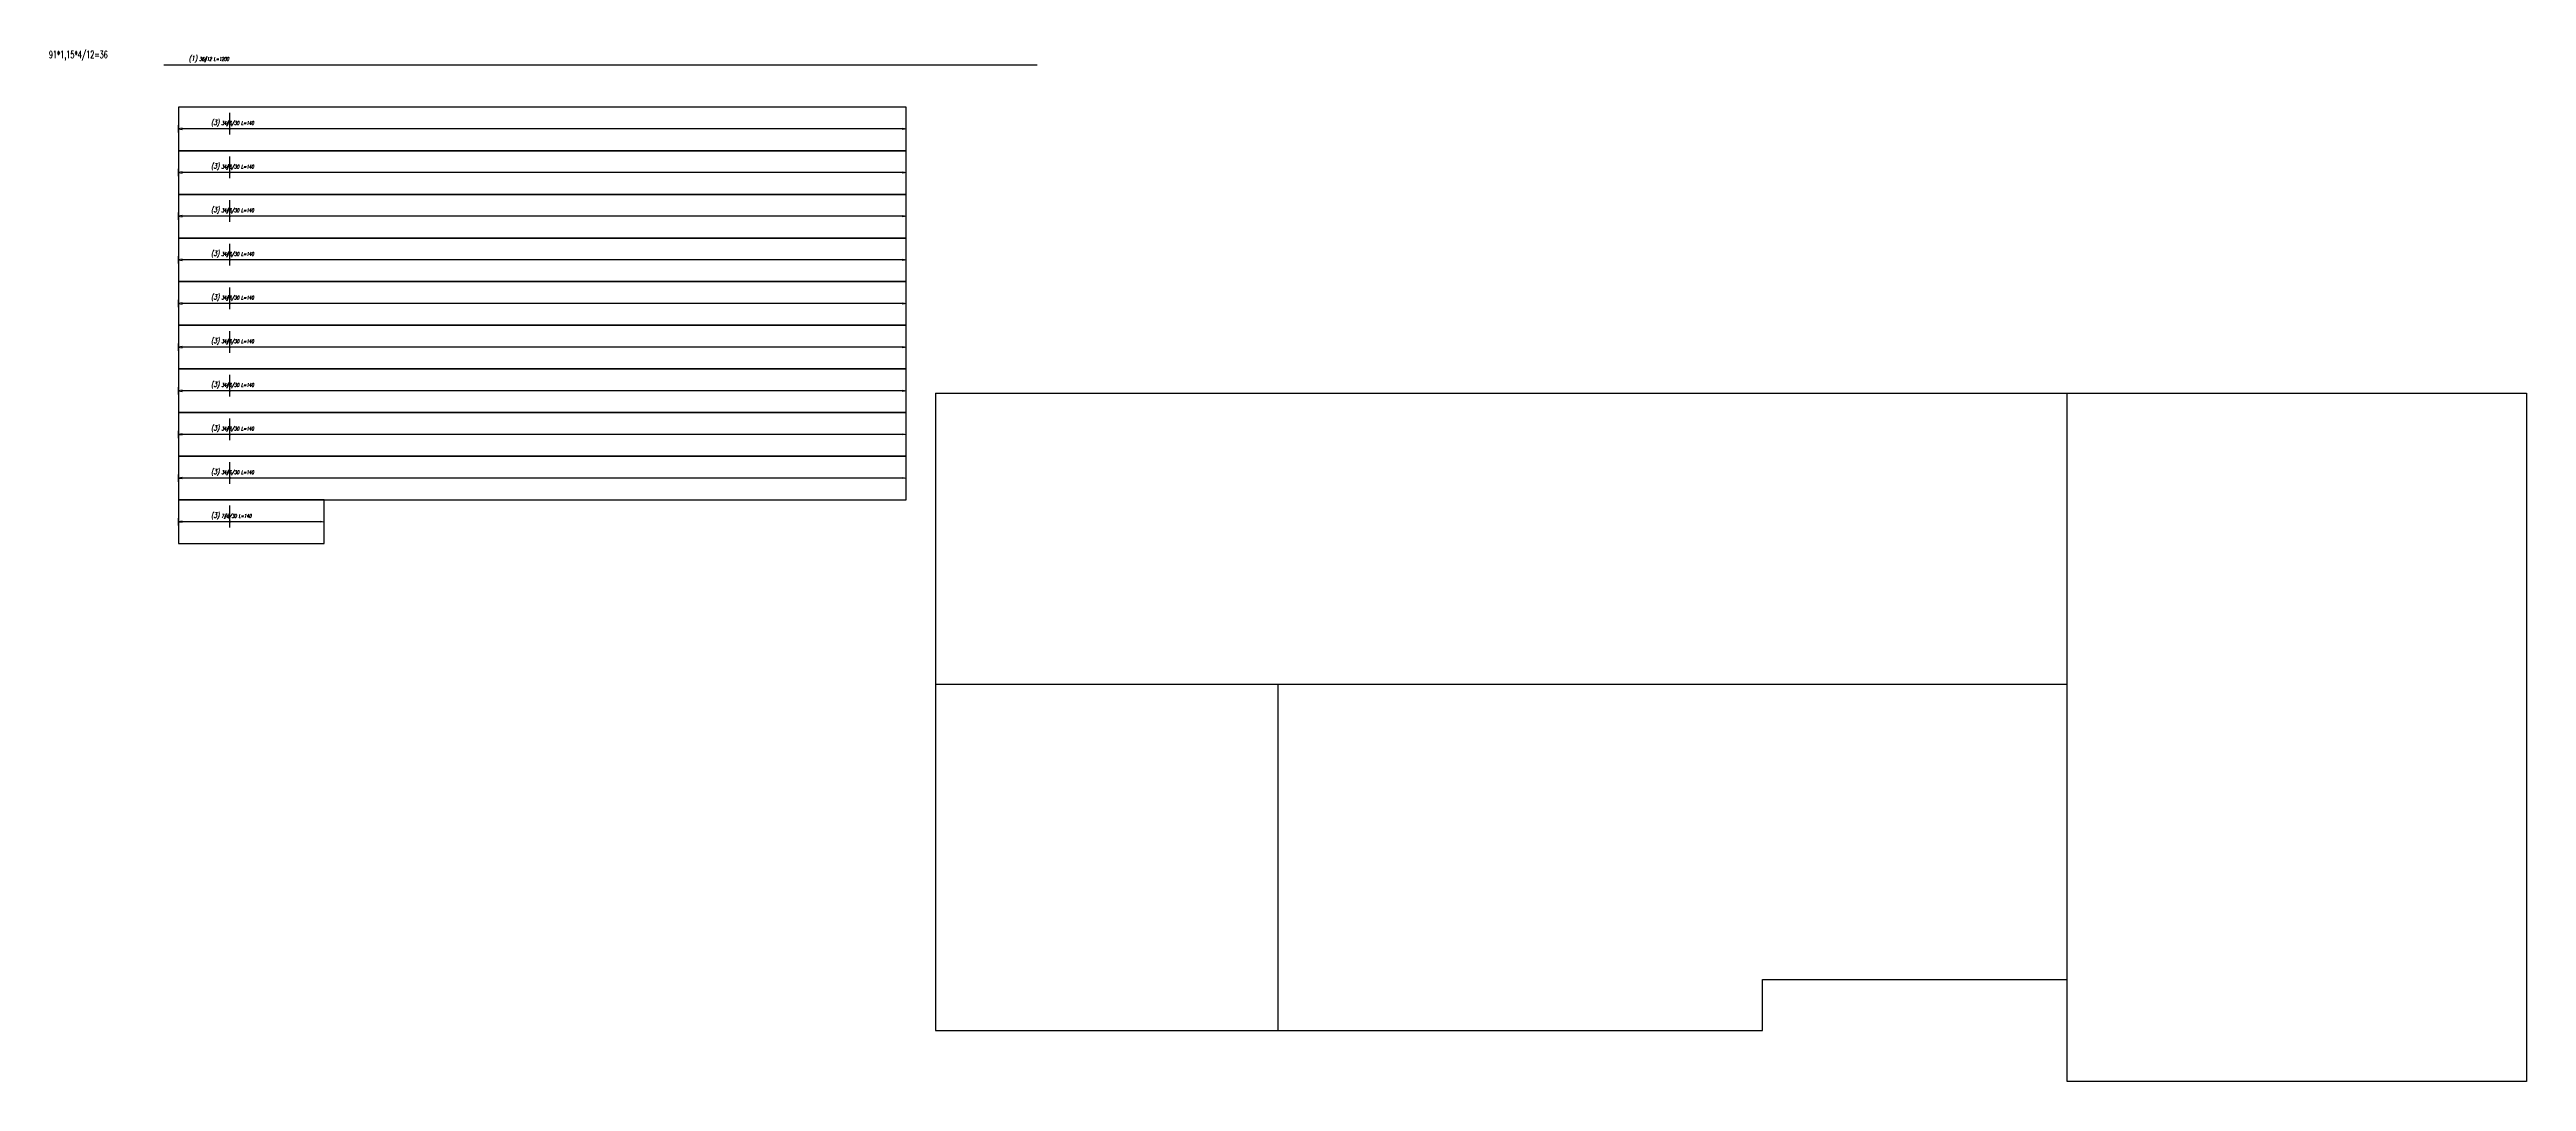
# Model space of a CAD drawing. Header units: millimetres. Extents: x 33942 to 37983, y -57971 to -55131.
# Drawn here: x 34579 to 37983, y -56549 to -55131 of the extents above; entities that cross this region are included whole.
import ezdxf

# ---------------------------------------------------------------- set-up
doc = ezdxf.new("R2010")
doc.units = ezdxf.units.MM
doc.header["$LTSCALE"] = 50
for name, color, linetype in [('1', 1, 'Continuous'), ('3', 3, 'Continuous'), ('K-TEXT 2mm', 254, 'Continuous'), ('ZBROJA_PRET', 161, 'Continuous'), ('ZBROJA_ZASIEG', 253, 'Continuous'), ('ZBROJA_ZLICZAC', 125, 'Continuous')]:
    doc.layers.add(name, color=color, linetype=linetype)
doc.layers.add('__NIEDRUK__', color=54, linetype='Continuous', plot=False)
doc.styles.add('STYL_ZBROJA', font='romanszb.shx', dxfattribs={"width": 0.65, "oblique": 12})
doc.styles.add('text 2mm', font='romans.shx', dxfattribs={"width": 0.65})

msp = doc.modelspace()

# ---------------------------------------------------------------- texts
at = {"layer": 'K-TEXT 2mm', "style": 'text 2mm', "width": 0.65}
msp.add_text('91*1,15*4/12=36', height=10, dxfattribs=at).set_placement((34578.57, -55142.804))
at = {"layer": 'ZBROJA_ZLICZAC', "char_height": 10, "attachment_point": 7, "style": 'STYL_ZBROJA'}
for s, insert in [('\\H7;\\C71;\\H5;\\C256;\\H7;\\C71;(1)\\H5;\\C256; 36#12 L=1200', (34770.854, -55148.881)), ('\\H7;\\C71;\\H5;\\C256;\\H7;\\C71;(3)\\H5;\\C256; 34#6/30 L=140', (34801.35, -55236.873)), ('\\H7;\\C71;\\H5;\\C256;\\H7;\\C71;(3)\\H5;\\C256; 34#6/30 L=140', (34801.35, -55296.873)), ('\\H7;\\C71;\\H5;\\C256;\\H7;\\C71;(3)\\H5;\\C256; 34#6/30 L=140', (34801.35, -55356.873)), ('\\H7;\\C71;\\H5;\\C256;\\H7;\\C71;(3)\\H5;\\C256; 34#6/30 L=140', (34801.35, -55416.873)), ('\\H7;\\C71;\\H5;\\C256;\\H7;\\C71;(3)\\H5;\\C256; 34#6/30 L=140', (34801.35, -55476.873)), ('\\H7;\\C71;\\H5;\\C256;\\H7;\\C71;(3)\\H5;\\C256; 34#6/30 L=140', (34801.35, -55536.873)), ('\\H7;\\C71;\\H5;\\C256;\\H7;\\C71;(3)\\H5;\\C256; 34#6/30 L=140', (34801.35, -55596.873)), ('\\H7;\\C71;\\H5;\\C256;\\H7;\\C71;(3)\\H5;\\C256; 34#6/30 L=140', (34801.35, -55656.873)), ('\\H7;\\C71;\\H5;\\C256;\\H7;\\C71;(3)\\H5;\\C256; 34#6/30 L=140', (34801.35, -55716.873)), ('\\H7;\\C71;\\H5;\\C256;\\H7;\\C71;(3)\\H5;\\C256; 7#6/30 L=140', (34801.35, -55776.873))]:
    msp.add_mtext(s, dxfattribs=dict(at, insert=insert))

# ---------------------------------------------------------------- linework, layer by layer
at = {"layer": '1'}
msp.add_line((37351.64, -56549.46), (37351.64, -55603.46), dxfattribs=at)
at = {"layer": '3'}
for p, q in [((35796.64, -55603.46), (37982.64, -55603.46)), ((37982.64, -55603.46), (37982.64, -56549.46)), ((37982.64, -56549.46), (37351.64, -56549.46))]:
    msp.add_line(p, q, dxfattribs=at)
for points in [[(35796.64, -55603.46), (35796.64, -56479.46), (36933.14, -56479.46), (36933.14, -56409.46), (37351.64, -56409.46)], [(35796.64, -56003.46), (37351.64, -56003.46)], [(36267.64, -56479.46), (36267.64, -56003.46)]]:
    msp.add_lwpolyline(points, dxfattribs=at)
at = {"layer": '__NIEDRUK__'}
for points in [[(34756.614, -55269.994), (35756.614, -55269.994), (35756.614, -55209.994), (34756.614, -55209.994)], [(34756.614, -55329.994), (35756.614, -55329.994), (35756.614, -55269.994), (34756.614, -55269.994)], [(34756.614, -55389.994), (35756.614, -55389.994), (35756.614, -55329.994), (34756.614, -55329.994)], [(34756.614, -55449.994), (35756.614, -55449.994), (35756.614, -55389.994), (34756.614, -55389.994)], [(34756.614, -55509.994), (35756.614, -55509.994), (35756.614, -55449.994), (34756.614, -55449.994)], [(34756.614, -55569.994), (35756.614, -55569.994), (35756.614, -55509.994), (34756.614, -55509.994)], [(34756.614, -55629.994), (35756.614, -55629.994), (35756.614, -55569.994), (34756.614, -55569.994)], [(34756.614, -55689.994), (35756.614, -55689.994), (35756.614, -55629.994), (34756.614, -55629.994)], [(34756.614, -55749.994), (35756.614, -55749.994), (35756.614, -55689.994), (34756.614, -55689.994)], [(34756.614, -55809.994), (34956.614, -55809.994), (34956.614, -55749.994), (34756.614, -55749.994)]]:
    msp.add_lwpolyline(points, close=True, dxfattribs=at)
at = {"layer": 'ZBROJA_PRET'}
for p, q in [((34736.413, -55151.881), (35936.413, -55151.881)), ((34827.074, -55247.923), (34827.074, -55217.923)), ((34827.074, -55307.923), (34827.074, -55277.923)), ((34827.074, -55367.923), (34827.074, -55337.923)), ((34827.074, -55427.923), (34827.074, -55397.923)), ((34827.074, -55487.923), (34827.074, -55457.923)), ((34827.074, -55547.923), (34827.074, -55517.923)), ((34827.074, -55607.923), (34827.074, -55577.923)), ((34827.074, -55667.923), (34827.074, -55637.923)), ((34827.074, -55727.923), (34827.074, -55697.923)), ((34827.074, -55787.923), (34827.074, -55757.923))]:
    msp.add_line(p, q, dxfattribs=at)
at = {"layer": 'ZBROJA_ZASIEG'}
for p, q in [((34756.614, -55244.994), (34756.614, -55234.994)), ((35756.614, -55244.994), (35756.614, -55234.994)), ((34756.614, -55304.994), (34756.614, -55294.994)), ((35756.614, -55304.994), (35756.614, -55294.994)), ((34756.614, -55364.994), (34756.614, -55354.994)), ((35756.614, -55364.994), (35756.614, -55354.994)), ((34756.614, -55424.994), (34756.614, -55414.994)), ((35756.614, -55424.994), (35756.614, -55414.994)), ((34756.614, -55484.994), (34756.614, -55474.994)), ((35756.614, -55484.994), (35756.614, -55474.994)), ((34756.614, -55544.994), (34756.614, -55534.994)), ((35756.614, -55544.994), (35756.614, -55534.994)), ((34756.614, -55604.994), (34756.614, -55594.994)), ((35756.614, -55604.994), (35756.614, -55594.994)), ((34756.614, -55664.994), (34756.614, -55654.994)), ((35756.614, -55664.994), (35756.614, -55654.994)), ((34756.614, -55724.994), (34756.614, -55714.994)), ((35756.614, -55724.994), (35756.614, -55714.994)), ((34756.614, -55784.994), (34756.614, -55774.994)), ((34956.614, -55784.994), (34956.614, -55774.994))]:
    msp.add_line(p, q, dxfattribs=at)
for points in [[(35751.614, -55239.994), (35751.614, -55239.219), (35756.614, -55239.994), (35751.614, -55240.769), (35751.614, -55239.994), (34761.614, -55239.994), (34761.614, -55239.219), (34756.614, -55239.994), (34761.614, -55240.769), (34761.614, -55239.994)], [(35751.614, -55299.994), (35751.614, -55299.219), (35756.614, -55299.994), (35751.614, -55300.769), (35751.614, -55299.994), (34761.614, -55299.994), (34761.614, -55299.219), (34756.614, -55299.994), (34761.614, -55300.769), (34761.614, -55299.994)], [(35751.614, -55359.994), (35751.614, -55359.219), (35756.614, -55359.994), (35751.614, -55360.769), (35751.614, -55359.994), (34761.614, -55359.994), (34761.614, -55359.219), (34756.614, -55359.994), (34761.614, -55360.769), (34761.614, -55359.994)], [(35751.614, -55419.994), (35751.614, -55419.219), (35756.614, -55419.994), (35751.614, -55420.769), (35751.614, -55419.994), (34761.614, -55419.994), (34761.614, -55419.219), (34756.614, -55419.994), (34761.614, -55420.769), (34761.614, -55419.994)], [(35751.614, -55479.994), (35751.614, -55479.219), (35756.614, -55479.994), (35751.614, -55480.769), (35751.614, -55479.994), (34761.614, -55479.994), (34761.614, -55479.219), (34756.614, -55479.994), (34761.614, -55480.769), (34761.614, -55479.994)], [(35751.614, -55539.994), (35751.614, -55539.219), (35756.614, -55539.994), (35751.614, -55540.769), (35751.614, -55539.994), (34761.614, -55539.994), (34761.614, -55539.219), (34756.614, -55539.994), (34761.614, -55540.769), (34761.614, -55539.994)], [(35751.614, -55599.994), (35751.614, -55599.219), (35756.614, -55599.994), (35751.614, -55600.769), (35751.614, -55599.994), (34761.614, -55599.994), (34761.614, -55599.219), (34756.614, -55599.994), (34761.614, -55600.769), (34761.614, -55599.994)], [(35751.614, -55659.994), (35751.614, -55659.219), (35756.614, -55659.994), (35751.614, -55660.769), (35751.614, -55659.994), (34761.614, -55659.994), (34761.614, -55659.219), (34756.614, -55659.994), (34761.614, -55660.769), (34761.614, -55659.994)], [(35751.614, -55719.994), (35751.614, -55719.219), (35756.614, -55719.994), (35751.614, -55720.769), (35751.614, -55719.994), (34761.614, -55719.994), (34761.614, -55719.219), (34756.614, -55719.994), (34761.614, -55720.769), (34761.614, -55719.994)], [(34951.614, -55779.994), (34951.614, -55779.219), (34956.614, -55779.994), (34951.614, -55780.769), (34951.614, -55779.994), (34761.614, -55779.994), (34761.614, -55779.219), (34756.614, -55779.994), (34761.614, -55780.769), (34761.614, -55779.994)]]:
    msp.add_lwpolyline(points, dxfattribs=at)
at = {"layer": 'ZBROJA_ZASIEG', "const_width": 1.575}
for points in [[(34826.287, -55239.994, 1), (34827.862, -55239.994, 1)], [(34826.287, -55299.994, 1), (34827.862, -55299.994, 1)], [(34826.287, -55359.994, 1), (34827.862, -55359.994, 1)], [(34826.287, -55419.994, 1), (34827.862, -55419.994, 1)], [(34826.287, -55479.994, 1), (34827.862, -55479.994, 1)], [(34826.287, -55539.994, 1), (34827.862, -55539.994, 1)], [(34826.287, -55599.994, 1), (34827.862, -55599.994, 1)], [(34826.287, -55659.994, 1), (34827.862, -55659.994, 1)], [(34826.287, -55719.994, 1), (34827.862, -55719.994, 1)], [(34826.287, -55779.994, 1), (34827.862, -55779.994, 1)]]:
    msp.add_lwpolyline(points, format="xyb", close=True, dxfattribs=at)

msp.set_redraw_order([(e.dxf.handle, doc.entitydb.next_handle()) for e in msp.query("TEXT MTEXT ATTDEF DIMENSION ARC_DIMENSION")])  # texts and dimensions are drawn at this point

doc.saveas('drawing.dxf')
